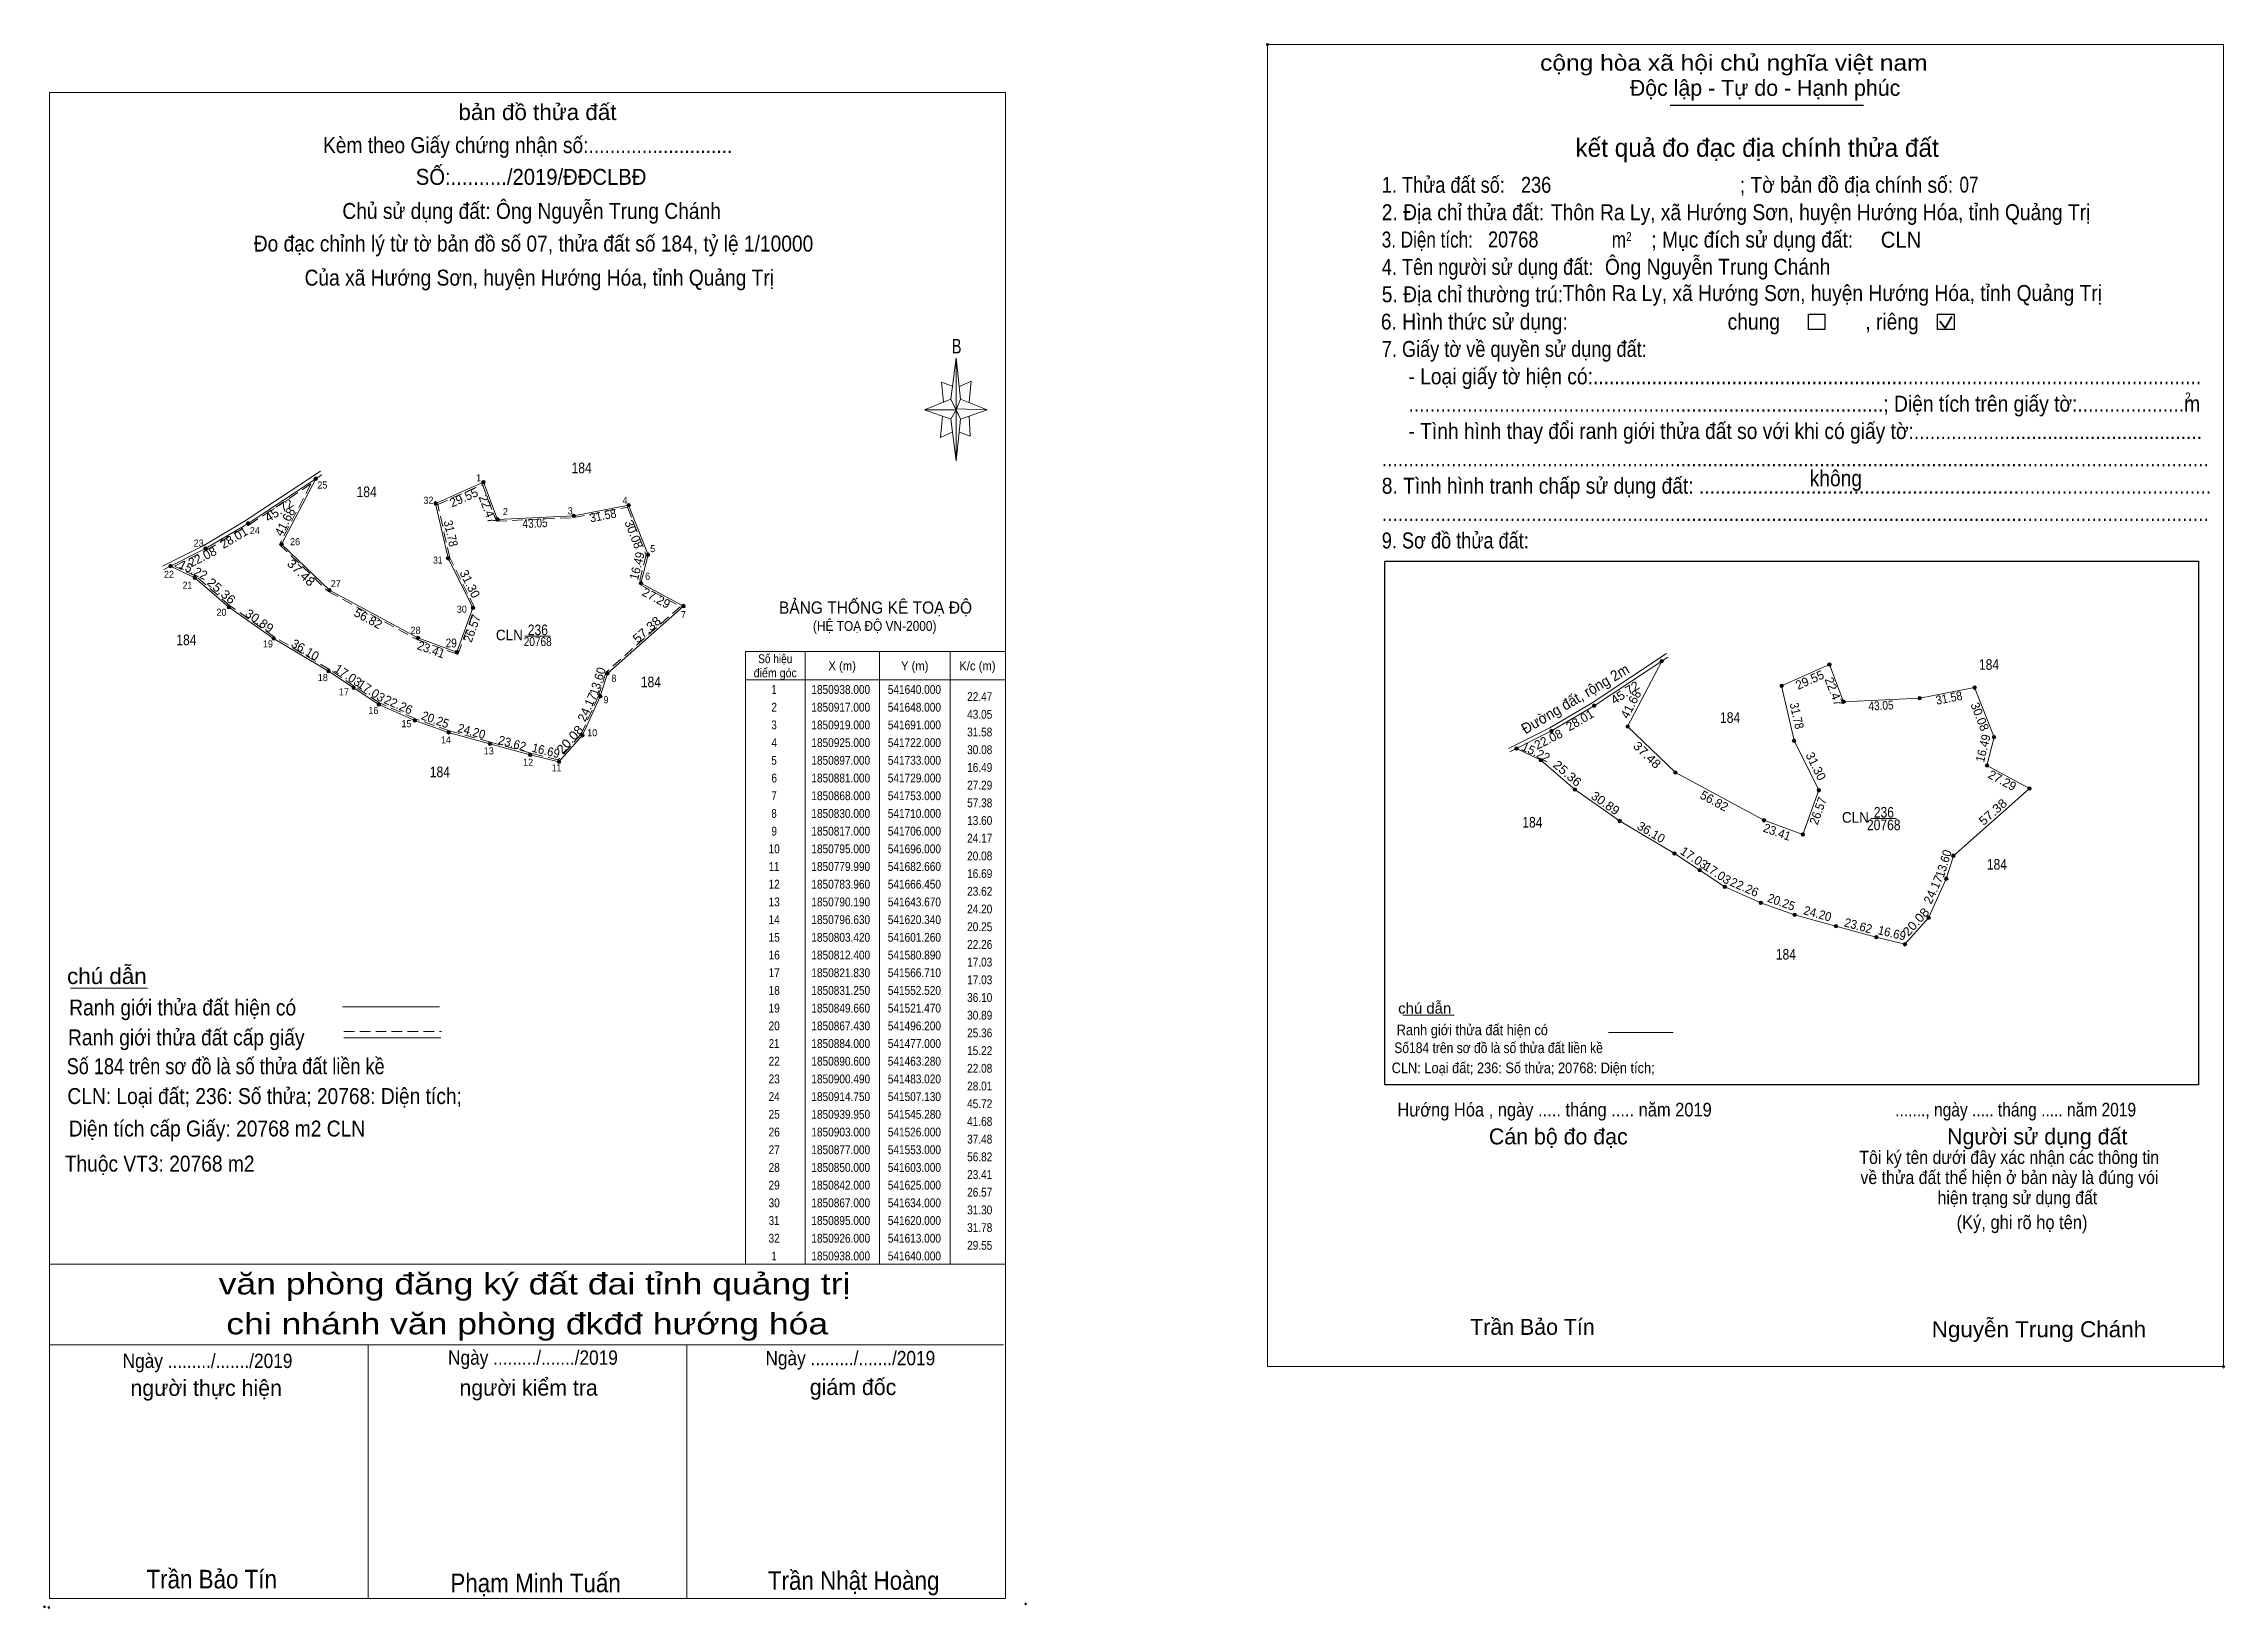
# Model space of a CAD drawing. Header units: metres. Extents: x 539634 to 541758, y 1850377 to 1851261.
# Drawn here: x 539634 to 540866, y 1850377 to 1851261 of the extents above; entities that cross this region are included whole.
import ezdxf
from ezdxf.enums import TextEntityAlignment as Align

# ---------------------------------------------------------------- set-up
doc = ezdxf.new("R2010")
doc.units = ezdxf.units.M
doc.header["$LTSCALE"] = 2
doc.header["$PDMODE"] = 32
doc.header["$PDSIZE"] = 1
doc.linetypes.add('MEDIUM_DASHED', pattern=[4.5, 3, -1.5])
for name, color, linetype, lineweight in [('1', 7, 'MEDIUM_DASHED', 13), ('10', 7, 'Continuous', 13), ('13', 7, 'Continuous', 13), ('17', 7, 'Continuous', 13), ('2', 7, 'Continuous', 25), ('5', 7, 'Continuous', 13), ('6', 7, 'Continuous', 13), ('63', 7, 'Continuous', 13)]:
    doc.layers.add(name, color=color, linetype=linetype, lineweight=lineweight)

msp = doc.modelspace()

# ---------------------------------------------------------------- texts
at = {"layer": '1'}
for s, height, width, p in [('BẢNG THỐNG KÊ TOẠ ĐỘ ', 6.9, 0.95, (540049.08, 1850939.17)), ('(HỆ TOẠ ĐỘ VN-2000)', 5.58, 0.9, (540068.28, 1850929.45))]:
    msp.add_text(s, height=height, dxfattribs=dict(at, width=width)).set_placement(p)
at = {"layer": '13'}
for s, height, width, p in [('184', 6, 0.85, (539937.64, 1851018.53)), ('184', 6, 0.85, (539816.19, 1851005)), ('CLN', 6, 0.95, (539896.835, 1850924.11)), ('236', 6, 0.85, (539912.9, 1850927.02)), ('184', 6, 0.85, (539714.39, 1850921.37)), ('20768', 5, 0.85, (539912.83, 1850920.89)), ('184', 6, 0.85, (540732.63, 1850907.45)), ('184', 6, 0.85, (539976.75, 1850897.61)), ('184', 6, 0.85, (540586.36, 1850877.48)), ('184', 6, 0.85, (539857.55, 1850846.79)), ('236', 6, 0.85, (540673.22, 1850823.98)), ('184', 6, 0.85, (540474.71, 1850818.33)), ('CLN', 6, 0.95, (540657.155, 1850821.07)), ('20768', 6, 0.85, (540673.15, 1850816.85)), ('184', 6, 0.85, (540737.07, 1850794.57)), ('184', 6, 0.85, (540617.87, 1850743.75))]:
    msp.add_text(s, height=height, dxfattribs=dict(at, width=width)).set_placement(p, align=Align.CENTER)
at = {"layer": '13', "width": 0.95}
msp.add_text('Đường đất, rộng 2m', height=6, rotation=30.618, dxfattribs=at).set_placement((540500.402, 1850888.465), align=Align.CENTER)
at = {"layer": '2'}
for s, height, width, p in [('cộng hòa xã hội chủ nghĩa việt nam', 9.014, 1.15, (540479.03, 1851245.96)), ('1. Thửa đất số:', 9.014, 0.85, (540389.61, 1851176.94)), ('236', 9.02, 0.85, (540468.23, 1851176.94)), ('; Tờ bản đồ địa chính số:', 9.014, 0.9, (540591.85, 1851176.94)), ('07', 9.02, 0.8, (540715.93, 1851177.06)), ('2. Địa chỉ thửa đất:', 9.014, 0.9, (540389.61, 1851161.48)), ('Thôn Ra Ly, xã Hướng Sơn, huyện Hướng Hóa, tỉnh Quảng Trị', 9.01, 0.9, (540485.15, 1851161.48)), ('3. Diện tích:', 9.014, 0.8, (540389.61, 1851146.02)), ('20768', 9.02, 0.85, (540449.61, 1851146.1)), ('m', 9.014, 0.8, (540519.55, 1851146.02)), ('2', 5.151, 0.8, (540527.65, 1851149.64)), ('; Mục đích sử dụng đất:', 9.014, 0.9, (540541.89, 1851146.02)), (' CLN', 9.01, 0.95, (540668.29, 1851145.96)), ('4. Tên người sử dụng đất:', 9.014, 0.85, (540389.61, 1851130.58)), ('Ông Nguyễn Trung Chánh', 9.02, 0.9, (540515.67, 1851130.64)), ('Thôn Ra Ly, xã Hướng Sơn, huyện Hướng Hóa, tỉnh Quảng Trị', 9.01, 0.9, (540491.73, 1851115.82)), ('5. Địa chỉ thường trú:', 9.014, 0.9, (540389.61, 1851115.12)), ('6. Hình thức sử dụng:', 9.014, 0.9, (540389.09, 1851099.66)), ('chung                , riêng', 9.014, 0.9, (540584.97, 1851099.66)), ('7. Giấy tờ về quyền sử dụng đất:', 9.014, 0.85, (540389.61, 1851084.22)), ('     - Loại giấy tờ hiện có:..................................................................................................................', 9.014, 0.9, (540389.61, 1851068.76)), ('2', 5.151, 0.8, (540843.43, 1851058.98)), ('     .........................................................................................; Diện tích trên giấy tờ:....................m', 9.014, 0.9, (540389.61, 1851053.3)), ('     - Tình hình thay đổi ranh giới thửa đất so với khi có giấy tờ:......................................................', 9.014, 0.9, (540389.61, 1851037.86)), ('8. Tình hình tranh chấp sử dụng đất: ................................................................................................', 9.014, 0.9, (540389.61, 1851006.94)), ('...........................................................................................................................................................', 9.014, 0.9, (540389.61, 1851022.4)), ('không', 9.015, 0.9, (540631.33, 1851011.2)), ('...........................................................................................................................................................', 9.014, 0.9, (540389.61, 1850991.5)), ('9. Sơ đồ thửa đất:', 9.014, 0.85, (540389.61, 1850976.04)), ('Hướng Hóa , ngày ..... tháng ..... năm 2019', 7.72, 0.9, (540398.43, 1850655.12)), ('......., ngày ..... tháng ..... năm 2019', 7.72, 0.85, (540679.61, 1850655.12)), ('(Ký, ghi rõ họ tên)', 7.727, 0.9, (540714.33, 1850591.5)), ('Nguyễn Trung Chánh', 9.02, 1.05, (540700.25, 1850530.42))]:
    msp.add_text(s, height=height, dxfattribs=dict(at, width=width)).set_placement(p)
for s, height, p in [('Độc lập - Tự do - Hạnh phúc', 9.014, (540529.71, 1851231.74)), ('Cán bộ đo đạc', 9.015, (540450.13, 1850639.34)), ('Người sử dụng đất', 9.014, (540708.97, 1850639.34)), ('Trần Bảo Tín', 9.01, (540439.57, 1850531.74))]:
    msp.add_text(s, height=height, dxfattribs=at).set_placement(p)
for s, height, p in [('kết quả đo đạc địa chính thửa đất', 10.3, (540601.62, 1851197.28)), ('.', 2.576, (540865.024, 1850512.42))]:
    msp.add_text(s, height=height, dxfattribs=at).set_placement(p, align=Align.CENTER)
at = {"layer": '2', "width": 0.9}
for s, p in [('Tôi ký tên dưới đây xác nhận các thông tin', (540744.03, 1850628.32)), ('về thửa đất thể hiện ở bản này là đúng vói', (540744.16, 1850616.94)), ('hiện trạng sử dụng đất', (540748.66, 1850605.54))]:
    msp.add_text(s, height=7.447, dxfattribs=at).set_placement(p, align=Align.CENTER)
at = {"layer": '5'}
for s, height, width, p in [('bản đồ thửa đất', 9, 1.05, (539912.675, 1851218.05)), ('Kèm theo Giấy chứng nhận số:...........................', 9, 0.9, (539907.15, 1851199.39)), ('SỐ:........../2019/ĐĐCLBĐ', 9, 0.95, (539909.075, 1851181.45)), ('Chủ sử dụng đất: Ông Nguyễn Trung Chánh', 9, 0.9, (539909.37, 1851162.19)), ('Đo đạc chỉnh lý từ tờ bản đồ số 07, thửa đất số 184, tỷ lệ 1/10000 ', 9, 0.9, (539911.955, 1851143.77)), ('Của xã Hướng Sơn, huyện Hướng Hóa, tỉnh Quảng Trị', 9, 0.9, (539913.735, 1851124.51)), ('B', 8.266, 0.75, (540149.43, 1851086.17)), ('văn phòng đăng ký đất đai tỉnh quảng trị', 12, 1.25, (539911.035, 1850554.57)), ('chi nhánh văn phòng đkđđ hướng hóa', 12, 1.25, (539906.9, 1850532.01)), ('Ngày ........./......./2019', 8.1, 0.9, (539910.135, 1850514.85)), ('Ngày ........./......./2019', 8.1, 0.9, (540089.415, 1850514.55)), ('Ngày ........./......./2019', 8.1, 0.9, (539726.305, 1850513)), ('Trần Bảo Tín', 10.5, 0.9, (539728.655, 1850388.49)), ('Trần Nhật Hoàng', 10.5, 0.9, (540091.29, 1850387.71)), ('Phạm Minh Tuấn', 10.5, 0.9, (539911.61, 1850386.33))]:
    msp.add_text(s, height=height, dxfattribs=dict(at, width=width)).set_placement(p, align=Align.CENTER)
for s, p in [('người thực hiện', (539725.55, 1850497.27)), ('người kiểm tra', (539907.675, 1850497.39)), ('giám đốc', (540090.95, 1850497.75))]:
    msp.add_text(s, height=9, dxfattribs=at).set_placement(p, align=Align.CENTER)
at = {"layer": '6'}
for s, height, width, p in [('chú dẫn', 9, 1.05, (539646.98, 1850729.95)), ('Ranh giới thửa đất hiện có ', 9, 0.9, (539648.18, 1850712.19)), ('chú dẫn', 6, 1.05, (540398.86, 1850713.22)), ('Ranh giới thửa đất hiện có ', 6, 0.9, (540398.02, 1850701.04)), ('Ranh giới thửa đất cấp giấy', 9, 0.9, (539647.52, 1850695.27)), ('Số184 trên sơ đồ là số thửa đất liền kề', 6, 0.85, (540396.66, 1850690.92)), ('Số 184 trên sơ đồ là số thửa đất liền kề', 9, 0.85, (539646.75, 1850679.01)), ('CLN: Loại đất; 236: Số thửa; 20768: Diện tích;', 6, 0.9, (540395.21, 1850679.58)), ('CLN: Loại đất; 236: Số thửa; 20768: Diện tích;', 9, 0.9, (539647.17, 1850662.15)), ('Diện tích cấp Giấy: 20768 m2 CLN', 9, 0.9, (539647.95, 1850643.79)), ('Thuộc VT3: 20768 m2', 9, 0.9, (539645.67, 1850623.97))]:
    msp.add_text(s, height=height, dxfattribs=dict(at, width=width)).set_placement(p)
at = {"layer": '63'}
for s, height, width, p in [(' 1', 4, 0.9, (539880.8, 1851013.91)), (' 25', 4, 0.95, (539793.97, 1851009.86)), (' 32', 4, 0.95, (539853.91, 1851001.24)), (' 4', 4, 0.95, (539963.57, 1851001.21)), (' 2', 4, 0.95, (539895.96, 1850994.85)), (' 3', 4, 0.95, (539932.62, 1850995.32)), (' 23', 4, 0.95, (539724.13, 1850977.06)), (' 24', 4, 0.95, (539755.82, 1850984.15)), (' 26', 4, 0.95, (539778.58, 1850977.83)), (' 5', 4, 0.95, (539979.18, 1850973.93)), (' 31', 4, 0.9, (539859.06, 1850967.47)), (' 22', 4, 0.95, (539707.36, 1850959.44)), (' 21', 4, 0.9, (539717.65, 1850953.25)), (' 27', 4, 0.95, (539801.58, 1850954.19)), (' 6', 4, 0.95, (539976.3, 1850958.29)), (' 20', 4, 0.95, (539737, 1850937.96)), (' 30', 4, 0.95, (539872.76, 1850939.68)), (' 28', 4, 0.95, (539846.67, 1850927.8)), (' 7', 4, 0.95, (539996.52, 1850936.64)), (' 19', 4, 0.95, (539763.25, 1850920.09)), (' 29', 5, 0.85, (539867.13, 1850920.1)), (' 18', 4, 0.95, (539794.25, 1850901.06)), (' 8', 4, 0.95, (539957.25, 1850900.63)), (' 17', 4, 0.95, (539806.18, 1850893.03)), (' 9', 4, 0.95, (539952.79, 1850888.55)), ('22.47', 5, 0.85, (540169.6, 1850889.82)), (' 16', 4, 0.95, (539822.82, 1850882.47)), ('43.05', 5, 0.85, (540169.6, 1850879.82)), (' 15', 4, 0.95, (539841.5, 1850875.03)), (' 14', 4, 0.95, (539863.81, 1850865.88)), (' 10', 4, 0.95, (539946.42, 1850869.93)), ('31.58', 5, 0.85, (540169.6, 1850869.82)), (' 13', 4, 0.95, (539888, 1850859.65)), (' 12', 4, 0.95, (539910.22, 1850853.26)), ('30.08', 5, 0.85, (540169.6, 1850859.82)), ('16.49', 5, 0.85, (540169.6, 1850849.82)), (' 11', 4, 0.9, (539926.13, 1850850.11)), ('27.29', 5, 0.85, (540169.6, 1850839.82)), ('57.38', 5, 0.85, (540169.6, 1850829.82)), ('13.60', 5, 0.85, (540169.6, 1850819.82)), ('24.17', 5, 0.85, (540169.6, 1850809.82)), ('20.08', 5, 0.85, (540169.6, 1850799.82)), ('16.69', 5, 0.85, (540169.6, 1850789.82)), ('23.62', 5, 0.85, (540169.6, 1850779.82)), ('24.20', 5, 0.85, (540169.6, 1850769.82)), ('20.25', 5, 0.85, (540169.6, 1850759.82)), ('22.26', 5, 0.85, (540169.6, 1850749.82)), ('17.03', 5, 0.85, (540169.6, 1850739.82)), ('17.03', 5, 0.85, (540169.6, 1850729.82)), ('36.10', 5, 0.85, (540169.6, 1850719.82)), ('30.89', 5, 0.85, (540169.6, 1850709.82)), ('25.36', 5, 0.85, (540169.6, 1850699.82)), ('15.22', 5, 0.85, (540169.6, 1850689.82)), ('22.08', 5, 0.85, (540169.6, 1850679.82)), ('28.01', 5, 0.85, (540169.6, 1850669.82)), ('45.72', 5, 0.85, (540169.6, 1850659.82)), ('41.68', 5, 0.85, (540169.6, 1850649.82)), ('37.48', 5, 0.85, (540169.6, 1850639.82)), ('56.82', 5, 0.85, (540169.6, 1850629.82)), ('23.41', 5, 0.85, (540169.6, 1850619.82)), ('26.57', 5, 0.85, (540169.6, 1850609.82)), ('31.30', 5, 0.85, (540169.6, 1850599.82)), ('31.78', 5, 0.85, (540169.6, 1850589.82)), ('29.55', 5, 0.85, (540169.6, 1850579.82))]:
    msp.add_text(s, height=height, dxfattribs=dict(at, width=width)).set_placement(p, align=Align.RIGHT)
for s, rotation, width, p in [('45.72', 33.447, 1.05, (539768.087, 1850995.513)), ('31.78', 282.724, 0.9, (539861.316, 1850983.956)), ('43.05', 2.663, 0.85, (539911.394, 1850987.819)), ('31.58', 10.954, 0.9, (539950.185, 1850992.166)), ('37.48', 316.081, 1.1, (539777.436, 1850960.6)), ('16.49', 75.964, 0.95, (539971.345, 1850965.569)), ('25.36', 319.205, 1.1, (539732.507, 1850950.11)), ('30.89', 324.885, 1.05, (539754.182, 1850933.13)), ('26.57', 70.201, 0.95, (539878.087, 1850929.973)), ('57.38', 41.468, 1.1, (539976.105, 1850928.317)), ('23.41', 340.017, 0.95, (539851.766, 1850916.53)), ('13.60', 72.897, 0.95, (539949.025, 1850900.295)), ('45.72', 33.447, 1.05, (540528.407, 1850892.473)), ('31.58', 10.954, 0.9, (540710.505, 1850889.126)), ('20.25', 340.411, 0.95, (539854.177, 1850876.967)), ('31.78', 282.724, 0.9, (540621.636, 1850880.916)), ('43.05', 2.663, 0.85, (540671.714, 1850884.779)), ('24.20', 344.568, 0.95, (539874.805, 1850870.351)), ('23.62', 344.704, 0.95, (539897.801, 1850863.525)), ('20.08', 48.371, 1.1, (539932.887, 1850866.449)), ('16.49', 75.964, 0.95, (540731.665, 1850862.529)), ('16.69', 346.239, 0.95, (539916.875, 1850859.375)), ('25.36', 319.205, 1.1, (540492.827, 1850847.07)), ('37.48', 316.081, 1.1, (540537.756, 1850857.56)), ('30.89', 324.885, 1.05, (540514.502, 1850830.09)), ('26.57', 70.201, 0.95, (540638.407, 1850826.933)), ('57.38', 41.468, 1.1, (540736.425, 1850825.277)), ('23.41', 340.017, 0.95, (540612.086, 1850813.49)), ('13.60', 72.897, 0.95, (540709.345, 1850797.255)), ('20.25', 340.411, 0.95, (540614.497, 1850773.927)), ('24.20', 344.568, 0.95, (540635.125, 1850767.311)), ('20.08', 48.371, 1.1, (540693.207, 1850763.409)), ('23.62', 344.704, 0.95, (540658.121, 1850760.485)), ('16.69', 346.239, 0.95, (540677.195, 1850756.335))]:
    msp.add_text(s, height=5, rotation=rotation, dxfattribs=dict(at, width=width)).set_placement(p, align=Align.CENTER)
for s, rotation, p in [('29.55', 23.962, (539872.05, 1851002.514)), ('22.47', 290.854, (539882.323, 1850997.295)), ('41.68', 62.445, (539772.236, 1850989.884)), ('30.08', 291.448, (539964.774, 1850983.124)), ('28.01', 30.602, (539742.467, 1850979.92)), ('15.22', 334.31, (539717.196, 1850961.661)), ('22.08', 26.611, (539724.535, 1850969.025)), ('31.30', 296.565, (539872.251, 1850954.918)), ('27.29', 331.557, (539978.599, 1850945.811)), ('56.82', 331.631, (539815.892, 1850934.211)), ('36.10', 329.336, (539780.21, 1850916.605)), ('17.03', 326.422, (539804.357, 1850902.196)), ('29.55', 23.962, (540632.37, 1850899.474)), ('17.03', 326.375, (539817.466, 1850893.538)), ('22.26', 336.21, (539833.137, 1850885.419)), ('24.17', 65.556, (539943.091, 1850885.34)), ('41.68', 62.445, (540532.556, 1850886.844)), ('22.47', 290.854, (540642.643, 1850894.255)), ('28.01', 30.602, (540502.787, 1850876.88)), ('30.08', 291.448, (540725.094, 1850880.084)), ('22.08', 26.611, (540484.855, 1850865.985)), ('15.22', 334.31, (540475.596, 1850858.711)), ('31.30', 296.565, (540632.571, 1850851.878)), ('27.29', 331.557, (540738.919, 1850842.771)), ('56.82', 331.631, (540576.212, 1850831.171)), ('36.10', 329.336, (540540.53, 1850813.565)), ('17.03', 326.422, (540564.677, 1850799.156)), ('17.03', 326.375, (540577.786, 1850790.498)), ('22.26', 336.21, (540593.457, 1850782.379)), ('24.17', 65.556, (540703.411, 1850782.3))]:
    msp.add_text(s, height=5, rotation=rotation, dxfattribs=at).set_placement(p, align=Align.CENTER)
for s, width, p in [('Số hiệu', 0.85, (540046.995, 1850911.22)), ('điểm góc', 0.9, (540047.005, 1850903.22)), ('X (m)', 0.95, (540084.8, 1850907.22)), ('Y (m)', 0.95, (540125.8, 1850907.22)), ('K/c (m)', 0.95, (540161.205, 1850907.22)), (' 1', 0.75, (540045.6, 1850893.82)), ('1850938.000', 0.85, (540084, 1850893.82)), ('541640.000', 0.85, (540125.595, 1850893.82)), (' 2', 0.85, (540045.6, 1850883.82)), ('1850917.000', 0.85, (540084, 1850883.82)), ('541648.000', 0.85, (540125.595, 1850883.82)), (' 4', 0.85, (540045.6, 1850863.82)), (' 3', 0.8, (540045.605, 1850873.82)), ('1850919.000', 0.85, (540084, 1850873.82)), ('1850925.000', 0.85, (540084, 1850863.82)), ('541691.000', 0.85, (540125.595, 1850873.82)), ('541722.000', 0.85, (540125.595, 1850863.82)), (' 5', 0.8, (540045.605, 1850853.82)), ('1850897.000', 0.85, (540084, 1850853.82)), ('541733.000', 0.85, (540125.595, 1850853.82)), (' 6', 0.85, (540045.605, 1850843.82)), ('1850881.000', 0.85, (540084, 1850843.82)), ('541729.000', 0.85, (540125.595, 1850843.82)), (' 7', 0.8, (540045.6, 1850833.82)), ('1850868.000', 0.85, (540084, 1850833.82)), ('541753.000', 0.85, (540125.595, 1850833.82)), (' 9', 0.85, (540045.6, 1850813.82)), (' 8', 0.8, (540045.6, 1850823.82)), ('1850830.000', 0.85, (540084, 1850823.82)), ('1850817.000', 0.85, (540084, 1850813.82)), ('541710.000', 0.85, (540125.595, 1850823.82)), ('541706.000', 0.85, (540125.595, 1850813.82)), (' 10', 0.85, (540045.595, 1850803.82)), ('1850795.000', 0.85, (540084, 1850803.82)), ('541696.000', 0.85, (540125.595, 1850803.82)), (' 11', 0.8, (540045.595, 1850793.82)), ('1850779.990', 0.85, (540084, 1850793.82)), ('541682.660', 0.85, (540125.595, 1850793.82)), (' 12', 0.85, (540045.605, 1850783.82)), ('1850783.960', 0.85, (540084, 1850783.82)), ('541666.450', 0.85, (540125.595, 1850783.82)), (' 14', 0.85, (540045.595, 1850763.82)), (' 13', 0.85, (540045.6, 1850773.82)), ('1850790.190', 0.85, (540084, 1850773.82)), ('1850796.630', 0.85, (540084, 1850763.82)), ('541643.670', 0.85, (540125.595, 1850773.82)), ('541620.340', 0.85, (540125.595, 1850763.82)), (' 15', 0.85, (540045.6, 1850753.82)), ('1850803.420', 0.85, (540084, 1850753.82)), ('541601.260', 0.85, (540125.595, 1850753.82)), (' 16', 0.85, (540045.6, 1850743.82)), ('1850812.400', 0.85, (540084, 1850743.82)), ('541580.890', 0.85, (540125.595, 1850743.82)), (' 17', 0.85, (540045.605, 1850733.82)), ('1850821.830', 0.85, (540084, 1850733.82)), ('541566.710', 0.85, (540125.595, 1850733.82)), (' 18', 0.85, (540045.605, 1850723.82)), ('1850831.250', 0.85, (540084, 1850723.82)), ('541552.520', 0.85, (540125.595, 1850723.82)), (' 20', 0.85, (540045.595, 1850703.82)), (' 19', 0.85, (540045.595, 1850713.82)), ('1850849.660', 0.85, (540084, 1850713.82)), ('1850867.430', 0.85, (540084, 1850703.82)), ('541521.470', 0.85, (540125.595, 1850713.82)), ('541496.200', 0.85, (540125.595, 1850703.82)), (' 21', 0.8, (540045.595, 1850693.82)), ('1850884.000', 0.85, (540084, 1850693.82)), ('541477.000', 0.85, (540125.595, 1850693.82)), (' 22', 0.85, (540045.605, 1850683.82)), ('1850890.600', 0.85, (540084, 1850683.82)), ('541463.280', 0.85, (540125.595, 1850683.82)), (' 23', 0.85, (540045.6, 1850673.82)), ('1850900.490', 0.85, (540084, 1850673.82)), ('541483.020', 0.85, (540125.595, 1850673.82)), (' 24', 0.85, (540045.595, 1850663.82)), (' 25', 0.85, (540045.6, 1850653.82)), ('1850914.750', 0.85, (540084, 1850663.82)), ('1850939.950', 0.85, (540084, 1850653.82)), ('541507.130', 0.85, (540125.595, 1850663.82)), ('541545.280', 0.85, (540125.595, 1850653.82)), (' 26', 0.85, (540045.6, 1850643.82)), ('1850903.000', 0.85, (540084, 1850643.82)), ('541526.000', 0.85, (540125.595, 1850643.82)), (' 27', 0.85, (540045.605, 1850633.82)), ('1850877.000', 0.85, (540084, 1850633.82)), ('541553.000', 0.85, (540125.595, 1850633.82)), (' 28', 0.85, (540045.605, 1850623.82)), ('1850850.000', 0.85, (540084, 1850623.82)), ('541603.000', 0.85, (540125.595, 1850623.82)), (' 30', 0.85, (540045.595, 1850603.82)), (' 29', 0.85, (540045.595, 1850613.82)), ('1850842.000', 0.85, (540084, 1850613.82)), ('1850867.000', 0.85, (540084, 1850603.82)), ('541625.000', 0.85, (540125.595, 1850613.82)), ('541634.000', 0.85, (540125.595, 1850603.82)), (' 31', 0.8, (540045.595, 1850593.82)), ('1850895.000', 0.85, (540084, 1850593.82)), ('541620.000', 0.85, (540125.595, 1850593.82)), (' 32', 0.85, (540045.605, 1850583.82)), ('1850926.000', 0.85, (540084, 1850583.82)), ('541613.000', 0.85, (540125.595, 1850583.82)), (' 1', 0.75, (540045.6, 1850573.82)), ('1850938.000', 0.85, (540084, 1850573.82)), ('541640.000', 0.85, (540125.595, 1850573.82))]:
    msp.add_text(s, height=5, dxfattribs=dict(at, width=width)).set_placement(p, align=Align.CENTER)

# ---------------------------------------------------------------- hatches: boundary and pattern name
at = {"layer": '10'}
for points in [[(539788.433, 1851015.413, 1), (539786.433, 1851015.413, 1)], [(539856.155, 1851001.464, 1), (539854.155, 1851001.464, 1)], [(539883.155, 1851013.464, 1), (539881.155, 1851013.464, 1)], [(539750.285, 1850990.214, 1), (539748.285, 1850990.214, 1)], [(539891.155, 1850992.464, 1), (539889.155, 1850992.464, 1)], [(539934.155, 1850994.464, 1), (539932.155, 1850994.464, 1)], [(539965.155, 1851000.464, 1), (539963.155, 1851000.464, 1)], [(539769.155, 1850978.464, 1), (539767.155, 1850978.464, 1)], [(539706.435, 1850966.064, 1), (539704.435, 1850966.064, 1)], [(539726.175, 1850975.954, 1), (539724.175, 1850975.954, 1)], [(539863.155, 1850970.464, 1), (539861.155, 1850970.464, 1)], [(539976.155, 1850972.464, 1), (539974.155, 1850972.464, 1)], [(539720.155, 1850959.464, 1), (539718.155, 1850959.464, 1)], [(539796.155, 1850952.464, 1), (539794.155, 1850952.464, 1)], [(539972.155, 1850956.464, 1), (539970.155, 1850956.464, 1)], [(539739.355, 1850942.894, 1), (539737.355, 1850942.894, 1)], [(539877.155, 1850942.464, 1), (539875.155, 1850942.464, 1)], [(539996.155, 1850943.464, 1), (539994.155, 1850943.464, 1)], [(539764.625, 1850925.124, 1), (539762.625, 1850925.124, 1)], [(539846.155, 1850925.464, 1), (539844.155, 1850925.464, 1)], [(539868.155, 1850917.464, 1), (539866.155, 1850917.464, 1)], [(539795.675, 1850906.714, 1), (539793.675, 1850906.714, 1)], [(539953.155, 1850905.464, 1), (539951.155, 1850905.464, 1)], [(540548.749, 1850912.376, 1), (540546.749, 1850912.376, 1)], [(540643.471, 1850910.427, 1), (540641.471, 1850910.427, 1)], [(539809.865, 1850897.294, 1), (539807.865, 1850897.294, 1)], [(539949.155, 1850892.464, 1), (539947.155, 1850892.464, 1)], [(540616.471, 1850898.427, 1), (540614.471, 1850898.427, 1)], [(540694.471, 1850891.427, 1), (540692.471, 1850891.427, 1)], [(540725.471, 1850897.427, 1), (540723.471, 1850897.427, 1)], [(539824.045, 1850887.864, 1), (539822.045, 1850887.864, 1)], [(539844.415, 1850878.884, 1), (539842.415, 1850878.884, 1)], [(540510.601, 1850887.177, 1), (540508.601, 1850887.177, 1)], [(540651.471, 1850889.427, 1), (540649.471, 1850889.427, 1)], [(539863.495, 1850872.094, 1), (539861.495, 1850872.094, 1)], [(539939.155, 1850870.464, 1), (539937.155, 1850870.464, 1)], [(540486.491, 1850872.917, 1), (540484.491, 1850872.917, 1)], [(540529.471, 1850875.427, 1), (540527.471, 1850875.427, 1)], [(540623.471, 1850867.427, 1), (540621.471, 1850867.427, 1)], [(540736.471, 1850869.427, 1), (540734.471, 1850869.427, 1)], [(539886.825, 1850865.654, 1), (539884.825, 1850865.654, 1)], [(539909.605, 1850859.424, 1), (539907.605, 1850859.424, 1)], [(539925.815, 1850855.454, 1), (539923.815, 1850855.454, 1)], [(540466.751, 1850863.027, 1), (540464.751, 1850863.027, 1)], [(540480.471, 1850856.427, 1), (540478.471, 1850856.427, 1)], [(540556.471, 1850849.427, 1), (540554.471, 1850849.427, 1)], [(540732.471, 1850853.427, 1), (540730.471, 1850853.427, 1)], [(540499.671, 1850839.857, 1), (540497.671, 1850839.857, 1)], [(540637.471, 1850839.427, 1), (540635.471, 1850839.427, 1)], [(540756.471, 1850840.427, 1), (540754.471, 1850840.427, 1)], [(540524.941, 1850822.087, 1), (540522.941, 1850822.087, 1)], [(540606.471, 1850822.427, 1), (540604.471, 1850822.427, 1)], [(540628.471, 1850814.427, 1), (540626.471, 1850814.427, 1)], [(540555.991, 1850803.677, 1), (540553.991, 1850803.677, 1)], [(540570.181, 1850794.257, 1), (540568.181, 1850794.257, 1)], [(540713.471, 1850802.427, 1), (540711.471, 1850802.427, 1)], [(540584.361, 1850784.827, 1), (540582.361, 1850784.827, 1)], [(540709.471, 1850789.427, 1), (540707.471, 1850789.427, 1)], [(540604.731, 1850775.847, 1), (540602.731, 1850775.847, 1)], [(540623.811, 1850769.057, 1), (540621.811, 1850769.057, 1)], [(540699.471, 1850767.427, 1), (540697.471, 1850767.427, 1)], [(540647.141, 1850762.617, 1), (540645.141, 1850762.617, 1)], [(540669.921, 1850756.387, 1), (540667.921, 1850756.387, 1)], [(540686.131, 1850752.417, 1), (540684.131, 1850752.417, 1)]]:
    msp.add_hatch(color=256, dxfattribs=at).paths.add_polyline_path(points)

# ---------------------------------------------------------------- linework, layer by layer
at = {"layer": '1'}
msp.add_lwpolyline([(539881.59, 1851012.12), (539889.47, 1850991.43), (539933.27, 1850993.46), (539963.52, 1850999.32), (539974.1, 1850972.39), (539969.99, 1850955.95), (539993.42, 1850943.26), (539951.28, 1850906.02), (539947.21, 1850892.82), (539937.3, 1850871.01), (539924.46, 1850856.56), (539908.85, 1850860.39), (539886.08, 1850866.61), (539862.79, 1850873.04), (539843.78, 1850879.81), (539823.52, 1850888.74), (539809.41, 1850898.12), (539795.2, 1850907.56), (539764.16, 1850925.96), (539738.97, 1850943.68), (539719.7, 1850960.3), (539707.7, 1850966.08), (539725.65, 1850975.07), (539749.81, 1850989.36), (539784.75, 1851012.44), (539766.92, 1850978.26), (539794.55, 1850951.64), (539844.74, 1850924.55), (539867.75, 1850916.18), (539877.24, 1850942.52), (539863.1, 1850970.8), (539856.31, 1851000.88)], close=True, dxfattribs=at)
at = {"layer": '10'}
for p, q in [((539787.43, 1851015.41), (539768.16, 1850978.46)), ((539719.15, 1850959.46), (539705.43, 1850966.06)), ((539719.15, 1850959.46), (539738.35, 1850942.89)), ((540547.75, 1850912.38), (540528.47, 1850875.43)), ((539924.82, 1850855.46), (539908.61, 1850859.42)), ((540479.47, 1850856.43), (540465.75, 1850863.03)), ((540479.47, 1850856.43), (540498.67, 1850839.86))]:
    msp.add_line(p, q, dxfattribs=at)
for points in [[(539700.81, 1850965.98), (539724.26, 1850977.73), (539748.22, 1850991.91), (539790.17, 1851019.62)], [(539701.59, 1850964.14), (539725.17, 1850975.95), (539749.28, 1850990.21), (539790.82, 1851017.65)], [(539768.16, 1850978.46), (539795.16, 1850952.46), (539845.16, 1850925.46), (539867.16, 1850917.46), (539876.16, 1850942.46), (539862.16, 1850970.46), (539855.16, 1851001.46), (539882.16, 1851013.46), (539890.16, 1850992.46), (539933.16, 1850994.46), (539964.16, 1851000.46), (539975.16, 1850972.46), (539971.16, 1850956.46), (539995.16, 1850943.46), (539952.16, 1850905.46), (539948.16, 1850892.46), (539938.16, 1850870.46), (539924.82, 1850855.46)], [(539908.6, 1850859.42), (539885.82, 1850865.65), (539862.49, 1850872.09), (539843.41, 1850878.88), (539823.04, 1850887.86), (539794.67, 1850906.71), (539763.62, 1850925.12), (539738.35, 1850942.89)], [(540461.13, 1850862.95), (540484.58, 1850874.7), (540508.54, 1850888.88), (540550.49, 1850916.59)], [(540461.91, 1850861.11), (540485.49, 1850872.92), (540509.6, 1850887.18), (540551.14, 1850914.62)], [(540528.47, 1850875.43), (540555.47, 1850849.43), (540605.47, 1850822.43), (540627.47, 1850814.43), (540636.47, 1850839.43), (540622.47, 1850867.43), (540615.47, 1850898.43), (540642.47, 1850910.43), (540650.47, 1850889.43), (540693.47, 1850891.43), (540724.47, 1850897.43), (540735.47, 1850869.43), (540731.47, 1850853.43), (540755.47, 1850840.43), (540712.47, 1850802.43), (540708.47, 1850789.43), (540698.47, 1850767.43), (540685.13, 1850752.42)], [(540685.13, 1850752.42), (540668.92, 1850756.39), (540646.14, 1850762.62), (540622.81, 1850769.06), (540603.73, 1850775.85), (540583.36, 1850784.83), (540554.99, 1850803.68), (540523.94, 1850822.09), (540498.67, 1850839.86)]]:
    msp.add_lwpolyline(points, dxfattribs=at)
for centre in [(539787.433, 1851015.413), (539855.155, 1851001.464), (539882.155, 1851013.464), (539749.285, 1850990.214), (539890.155, 1850992.464), (539933.155, 1850994.464), (539964.155, 1851000.464), (539768.155, 1850978.464), (539705.435, 1850966.064), (539725.175, 1850975.954), (539862.155, 1850970.464), (539975.155, 1850972.464), (539719.155, 1850959.464), (539795.155, 1850952.464), (539971.155, 1850956.464), (539738.355, 1850942.894), (539876.155, 1850942.464), (539995.155, 1850943.464), (539763.625, 1850925.124), (539845.155, 1850925.464), (539867.155, 1850917.464), (539794.675, 1850906.714), (539952.155, 1850905.464), (540547.749, 1850912.376), (540642.471, 1850910.427), (539808.865, 1850897.294), (539948.155, 1850892.464), (540615.471, 1850898.427), (540693.471, 1850891.427), (540724.471, 1850897.427), (539823.045, 1850887.864), (539843.415, 1850878.884), (540509.601, 1850887.177), (540650.471, 1850889.427), (539862.495, 1850872.094), (539938.155, 1850870.464), (540485.491, 1850872.917), (540528.471, 1850875.427), (540622.471, 1850867.427), (540735.471, 1850869.427), (539885.825, 1850865.654), (539908.605, 1850859.424), (539924.815, 1850855.454), (540465.751, 1850863.027), (540479.471, 1850856.427), (540555.471, 1850849.427), (540731.471, 1850853.427), (540498.671, 1850839.857), (540636.471, 1850839.427), (540755.471, 1850840.427), (540523.941, 1850822.087), (540605.471, 1850822.427), (540627.471, 1850814.427), (540554.991, 1850803.677), (540569.181, 1850794.257), (540712.471, 1850802.427), (540583.361, 1850784.827), (540708.471, 1850789.427), (540603.731, 1850775.847), (540622.811, 1850769.057), (540698.471, 1850767.427), (540646.141, 1850762.617), (540668.921, 1850756.387), (540685.131, 1850752.417)]:
    msp.add_circle(centre, 1, dxfattribs=at)
at = {"layer": '13'}
for p, q in [((539905.57, 1850926.41), (539920.05, 1850926.41)), ((540665.89, 1850823.38), (540680.37, 1850823.38))]:
    msp.add_line(p, q, dxfattribs=at)
at = {"layer": '17'}
for p, q in [((539648.87, 1850727.51), (539692.31, 1850727.51)), ((540401.52, 1850712.39), (540430.48, 1850712.39))]:
    msp.add_line(p, q, dxfattribs=at)
at = {"layer": '2'}
for p, q in [((540552.5, 1851226.48), (540661.71, 1851226.48)), ((540391.27, 1850968.92), (540851.02, 1850968.92)), ((540851.02, 1850968.92), (540851.02, 1850672.98))]:
    msp.add_line(p, q, dxfattribs=at)
at = {"layer": '2', "lineweight": 35}
for p, q in [((540704.82, 1851104.4), (540707.89, 1851100.41)), ((540707.89, 1851100.41), (540711.63, 1851107.1))]:
    msp.add_line(p, q, dxfattribs=at)
at = {"layer": '2', "lineweight": 13}
msp.add_lwpolyline([(540325.05, 1851260.74), (540865.08, 1851260.74), (540865.08, 1850513.81), (540325.05, 1850513.81)], close=True, dxfattribs=at)
at = {"layer": '2'}
for points in [[(540630.64, 1851108.39), (540639.92, 1851108.39), (540639.92, 1851099.74), (540630.64, 1851099.74)], [(540703.61, 1851108.39), (540712.89, 1851108.39), (540712.89, 1851099.74), (540703.61, 1851099.74)]]:
    msp.add_lwpolyline(points, close=True, dxfattribs=at)
msp.add_lwpolyline([(540851.02, 1850672.98), (540391.27, 1850672.98), (540391.27, 1850968.92)], dxfattribs=at)
for p in [(540325.05, 1851260.74), (540865.07, 1850513.81)]:
    msp.add_point(p, dxfattribs=at)
at = {"layer": '5'}
for p, q in [((540146.26, 1851060.38), (540149.26, 1851083.78)), ((540146.26, 1851048.98), (540131.26, 1851054.38)), ((540151.66, 1851060.38), (540166.66, 1851054.38)), ((540151.66, 1851048.98), (540149.26, 1851025.58)), ((540157.06, 1851039.38), (540151.06, 1851041.78)), ((540156.46, 1851050.78), (540157.06, 1851039.38)), ((539637.04, 1850571.74), (540177.04, 1850571.74)), ((539637.04, 1850526.14), (540175.84, 1850526.14)), ((539637.04, 1850526.14), (540175.84, 1850526.14)), ((539637.04, 1850526.14), (540175.84, 1850526.14)), ((539817.04, 1850382.74), (539817.04, 1850526.14)), ((539997.04, 1850382.74), (539997.04, 1850526.14))]:
    msp.add_line(p, q, dxfattribs=at)
for points in [[(539637.04, 1851233.54), (540177.04, 1851233.54), (540177.04, 1850382.74), (539637.04, 1850382.74)], [(540149.26, 1851083.78), (540151.66, 1851060.38), (540149.26, 1851054.38)], [(540149.26, 1851054.38), (540131.26, 1851054.38), (540146.26, 1851060.38), (540151.66, 1851048.98), (540166.66, 1851054.38), (540149.26, 1851054.98)], [(540149.26, 1851054.38), (540149.26, 1851025.58), (540146.26, 1851048.98)]]:
    msp.add_lwpolyline(points, close=True, dxfattribs=at)
for points in [[(540147.46, 1851067.58), (540140.86, 1851069.98), (540142.06, 1851058.58)], [(540151.06, 1851067.58), (540157.66, 1851070.58), (540156.46, 1851058.58)], [(540149.26, 1851054.38), (540146.26, 1851060.38), (540131.26, 1851054.38)], [(540149.26, 1851054.38), (540151.66, 1851048.98), (540166.66, 1851054.38)], [(540141.46, 1851050.78), (540140.26, 1851038.78), (540146.86, 1851041.78)], [(540177.04, 1850382.74), (539637.04, 1850382.74), (539637.04, 1850526.14)]]:
    msp.add_lwpolyline(points, dxfattribs=at)
for p in [(539634.22, 1850378.12), (539636.62, 1850377.7)]:
    msp.add_point(p, dxfattribs=at)
at = {"layer": '6'}
for p, q in [((539802.47, 1850717.07), (539857.31, 1850717.07)), ((539803.31, 1850699.49), (539858.15, 1850699.49)), ((540517.6, 1850702.55), (540554.16, 1850702.55))]:
    msp.add_line(p, q, dxfattribs=at)
at = {"layer": '6', "linetype": 'MEDIUM_DASHED'}
msp.add_line((539803.31, 1850703.21), (539858.51, 1850703.21), dxfattribs=at)
at = {"layer": '6'}
msp.add_point((540188.44, 1850379.74), dxfattribs=at)
at = {"layer": '63'}
for p, q in [((540063.84, 1850917.74), (540063.84, 1850571.74)), ((540105.84, 1850917.74), (540105.84, 1850571.74)), ((540145.84, 1850917.74), (540145.84, 1850571.74)), ((540030.24, 1850901.74), (540177.04, 1850901.74))]:
    msp.add_line(p, q, dxfattribs=at)
msp.add_lwpolyline([(540030.24, 1850917.74), (540177.04, 1850917.74), (540177.04, 1850571.74), (540030.24, 1850571.74)], close=True, dxfattribs=at)

msp.set_redraw_order([(e.dxf.handle, doc.entitydb.next_handle()) for e in msp.query("TEXT MTEXT ATTDEF DIMENSION ARC_DIMENSION")])  # texts and dimensions are drawn at this point

doc.saveas('drawing.dxf')
